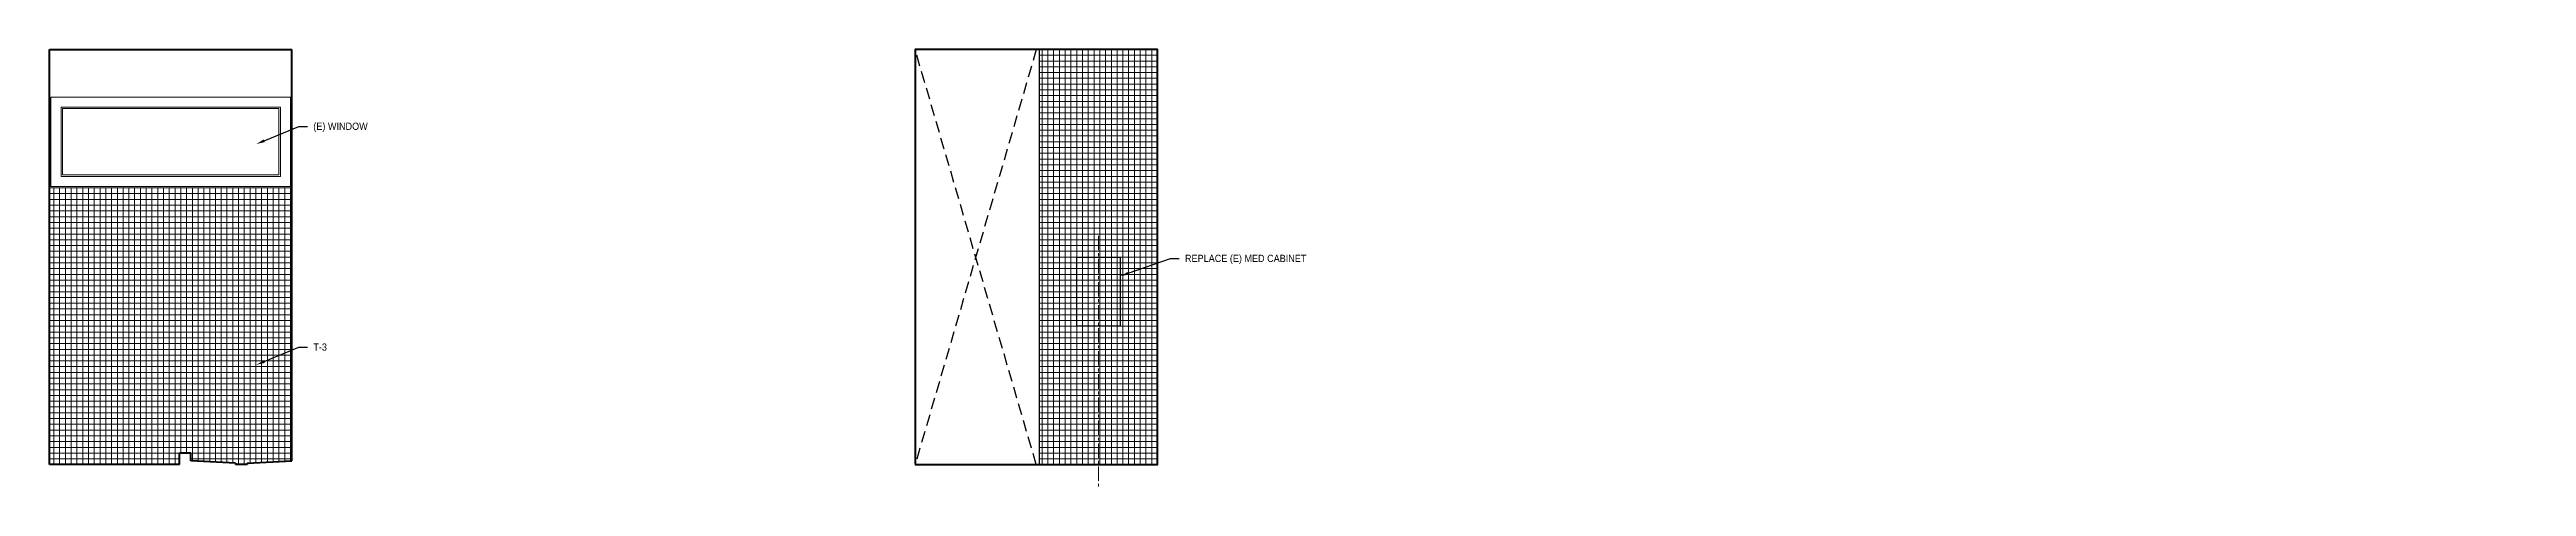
# Model space of a CAD drawing. Header units: inches. Extents: x -3027 to 6920, y -6604 to 320.
# Drawn here: x 641 to 1499, y -4208 to -4056 of the extents above; entities that cross this region are included whole.
import ezdxf
from ezdxf import colors
from ezdxf.entities.mleader import LeaderData, LeaderLine
from ezdxf.math import Vec2, Vec3

# ---------------------------------------------------------------- set-up
doc = ezdxf.new("R2010")
doc.units = ezdxf.units.IN
doc.header["$LTSCALE"] = 4
doc.header["$MEASUREMENT"] = 0
doc.linetypes.add('CENTER', pattern=[2, 1.25, -0.25, 0.25, -0.25])
doc.linetypes.add('DASHEDX2', pattern=[1.5, 1, -0.5])
for name, color, linetype, lineweight in [('A-ELEV-2', 5, 'CONTINUOUS', 25), ('A-ELEV-3', 8, 'CONTINUOUS', 15), ('A-ELEV-4', 9, 'CONTINUOUS', 9), ('A-ELEV-CUT', 3, 'CONTINUOUS', 50), ('A-ELEV-HTCH', 40, 'CONTINUOUS', 9), ('A-FLOR-OVHD', 7, 'DASHEDX2', 25), ('A-NOTE-CL', 8, 'CENTER', 15), ('A-NOTE-REF', 8, 'CONTINUOUS', 15)]:
    doc.layers.add(name, color=color, linetype=linetype, lineweight=lineweight)
doc.styles.add('ANNOT-SM', font='swisse.ttf', dxfattribs={"width": 0.9, "height": 0.078125})

msp = doc.modelspace()

# ---------------------------------------------------------------- hatches: boundary and pattern name
at = {"layer": 'A-ELEV-4'}
h = msp.add_hatch(dxfattribs=at)
h.set_pattern_fill('ANSI37', color=256, scale=16, angle=45)
h.set_pattern_definition([(90, (1024.5002, -4200), (-2, 4e-16), []), (180, (1024.5002, -4200), (-4e-16, -2), [])])
h.paths.add_polyline_path([(1024.5002, -4056), (983.5002, -4056), (983.5002, -4200), (1024.5002, -4200)])
h = msp.add_hatch(dxfattribs=at)
h.set_pattern_fill('ANSI37', color=256, scale=16, angle=45)
h.paths.add_polyline_path([(685.5002, -4104), (640.5002, -4104), (640.5002, -4200), (685.5002, -4200), (685.5002, -4196), (689.5002, -4196), (689.5002, -4198.66667), (705.0002, -4199.5), (705.0002, -4200), (709.0002, -4200), (709.0002, -4199.5), (724.5002, -4198.66667), (724.5002, -4104)])

# ---------------------------------------------------------------- linework, layer by layer
at = {"layer": 'A-ELEV-2'}
msp.add_line((983.5002, -4056), (983.5002, -4200), dxfattribs=at)
msp.add_lwpolyline([(1011.5002, -4152), (996.5002, -4152), (996.5002, -4128), (1011.5002, -4128)], close=True, dxfattribs=at)
at = {"layer": 'A-ELEV-3'}
for points in [[(724.0002, -4072.5), (641.0002, -4072.5), (641.0002, -4103.5), (724.0002, -4103.5)], [(720.5002, -4076), (644.5002, -4076), (644.5002, -4100), (720.5002, -4100)], [(720.0002, -4076.5), (645.0002, -4076.5), (645.0002, -4099.5), (720.0002, -4099.5)]]:
    msp.add_lwpolyline(points, close=True, dxfattribs=at)
at = {"layer": 'A-ELEV-CUT'}
for p, q in [((640.5002, -4200), (640.5002, -4056)), ((640.5002, -4056), (724.5002, -4056)), ((724.5002, -4198.66667), (724.5002, -4056)), ((689.5002, -4196), (685.5002, -4196)), ((685.5002, -4200), (685.5002, -4196)), ((689.5002, -4198.66667), (689.5002, -4196)), ((685.5002, -4200), (640.5002, -4200)), ((705.0002, -4199.5), (689.5002, -4198.66667)), ((705.0002, -4199.5), (705.0002, -4200)), ((709.0002, -4200), (705.0002, -4200)), ((709.0002, -4199.5), (724.5002, -4198.66667)), ((709.0002, -4199.5), (709.0002, -4200))]:
    msp.add_line(p, q, dxfattribs=at)
msp.add_lwpolyline([(940.5002, -4200), (1024.5002, -4200), (1024.5002, -4056), (940.5002, -4056)], close=True, dxfattribs=at)
at = {"layer": 'A-ELEV-HTCH'}
for p, q in [((640.5002, -4104), (724.5002, -4104)), ((684.0002, -4152), (684.0002, -4152))]:
    msp.add_line(p, q, dxfattribs=at)
at = {"layer": 'A-FLOR-OVHD'}
for p, q in [((982.5002, -4200), (940.5002, -4056)), ((982.5002, -4056), (940.5002, -4200))]:
    msp.add_line(p, q, dxfattribs=at)
at = {"layer": 'A-NOTE-CL'}
msp.add_line((1004.0002, -4120.65), (1004.0002, -4207.575), dxfattribs=at)

# ---------------------------------------------------------------- leaders
at = {"layer": 'A-NOTE-REF'}
ml = msp.add_multileader_mtext('Standard', dxfattribs=at)
ml.set_content('(E) WINDOW', color=256, style='ANNOT-SM')
ml.set_leader_properties()
ml.build(insert=Vec2(0, 0))
ml.multileader.update_dxf_attribs({"dogleg_length": 0.09375, "arrow_head_size": 3, "scale": 32})
ctx = ml.context
ctx.base_point, ctx.scale, ctx.char_height, ctx.arrow_head_size, ctx.plane_origin = Vec3(729.925, -4082.65301), 32, 2.5, 3, Vec3(712.6, -3782.20301)
notes = []
notes.append((ctx, [(0, (1, 1, 0), (726.925, -4082.65301), (1, 0), 3, [(0, [(712.15, -4088.80301)], 0, [])])]))
ctx.mtext.insert, ctx.mtext.width, ctx.mtext.flow_direction = Vec3(731.925, -4081.37005), 14.5289201, 5
ml = msp.add_multileader_mtext('Standard', dxfattribs=at)
ml.set_content('REPLACE (E) MED CABINET', color=256, style='ANNOT-SM')
ml.set_leader_properties()
ml.build(insert=Vec2(0, 0))
ml.multileader.update_dxf_attribs({"dogleg_length": 0.09375, "arrow_head_size": 3, "scale": 32})
ctx = ml.context
ctx.base_point, ctx.scale, ctx.char_height, ctx.arrow_head_size, ctx.plane_origin = Vec3(1032.025, -4128.475), 32, 2.5, 3, Vec3(1014.7, -3828.025)
notes.append((ctx, [(0, (1, 1, 0), (1029.025, -4128.475), (1, 0), 3, [(0, [(1011.5002, -4134.625)], 0, [])])]))
ctx.mtext.insert, ctx.mtext.width, ctx.mtext.flow_direction = Vec3(1034.025, -4127.19204), 14.5289201, 5
ml = msp.add_multileader_mtext('Standard', dxfattribs=at)
ml.set_content('T-3', color=256, style='ANNOT-SM')
ml.set_leader_properties()
ml.build(insert=Vec2(0, 0))
ml.multileader.update_dxf_attribs({"dogleg_length": 0.09375, "arrow_head_size": 3, "scale": 32})
ctx = ml.context
ctx.base_point, ctx.scale, ctx.char_height, ctx.arrow_head_size, ctx.plane_origin = Vec3(729.925, -4159.25), 32, 2.5, 3, Vec3(712.6, -3858.8)
notes.append((ctx, [(0, (1, 1, 0), (726.925, -4159.25), (1, 0), 3, [(0, [(712.15, -4165.4)], 0, [])])]))
ctx.mtext.insert, ctx.mtext.width, ctx.mtext.flow_direction = Vec3(731.925, -4157.96704), 14.5289201, 5
for ctx, leaders in notes:
    for number, flags, end, landing, length, lines in leaders:
        leader = LeaderData()
        leader.index, (leader.has_last_leader_line, leader.has_dogleg_vector, leader.attachment_direction) = number, flags
        leader.last_leader_point, leader.dogleg_vector, leader.dogleg_length = Vec3(end), Vec3(landing), length
        for number, points, colour, breaks in lines:
            line = LeaderLine()
            line.index, line.vertices, line.color, line.breaks = number, Vec3.list(points), colors.encode_raw_color(colour), breaks
            leader.lines.append(line)
        ctx.leaders.append(leader)

doc.saveas('drawing.dxf')
